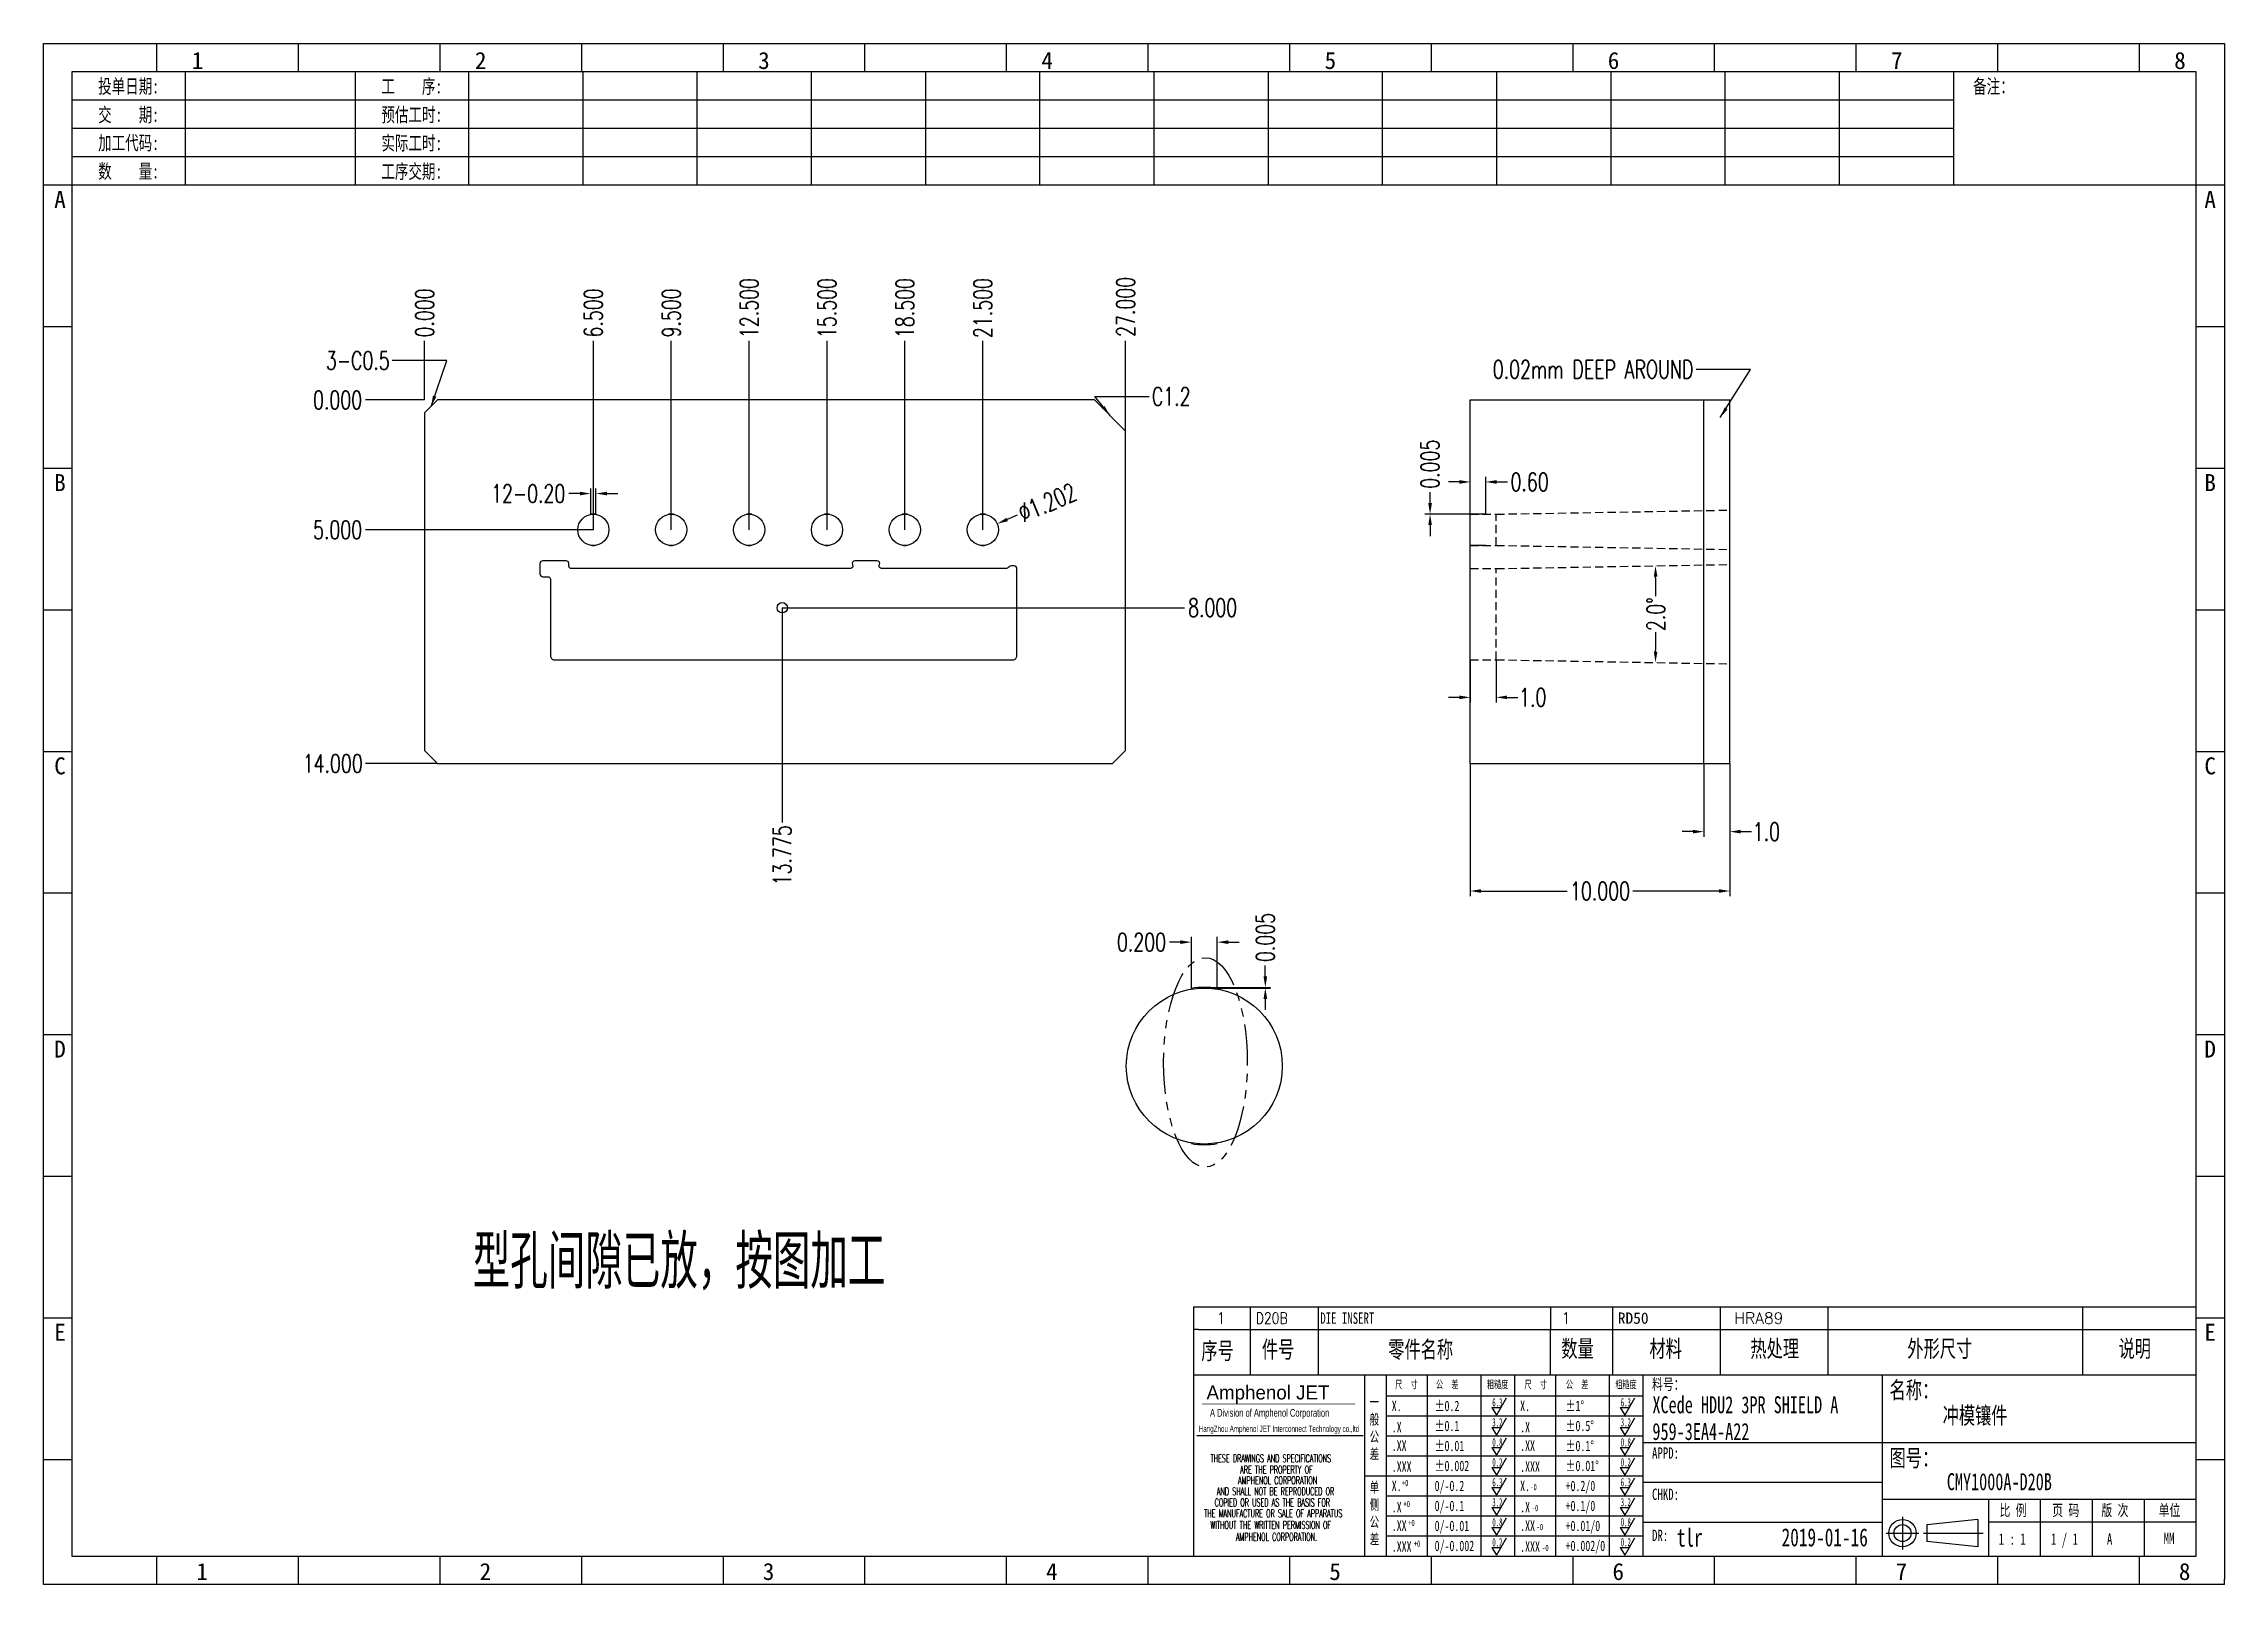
# Model space of a CAD drawing. Header units: millimetres. Extents: x -2852 to 5627, y -2271 to 1849.
# Drawn here: x -2851.7 to -2767.7, y -364.3 to -304.9 of the extents above; entities that cross this region are included whole.
import ezdxf
from ezdxf.enums import TextEntityAlignment as Align

# ---------------------------------------------------------------- set-up
doc = ezdxf.new("R2010")
doc.units = ezdxf.units.MM
doc.header["$PDSIZE"] = 3
doc.linetypes.add('DASHED2', pattern=[9.525, 6.35, -3.175])
doc.linetypes.add('PHANTOM', pattern=[63.5, 31.75, -6.35, 6.35, -6.35, 6.35, -6.35])
for name, color, linetype in [('1', 7, 'Continuous'), ('11', 4, 'DASHED2'), ('41', 1, 'Continuous'), ('D03', 7, 'Continuous'), ('PUNCH', 1, 'Continuous')]:
    doc.layers.add(name, color=color, linetype=linetype)
doc.styles.add('CH', font='仿宋_GB2312_0.ttf')
doc.styles.add('jet01', font='simplex.shx', dxfattribs={"width": 0.7, "bigfont": 'hztxt.shx'})
doc.styles.add('jet02', font='simplex.shx', dxfattribs={"width": 0.7})
doc.styles.add('SIMPLEX', font='SIMPLEX')
doc.styles.get("Standard").update_dxf_attribs({"font": '仿宋_GB2312_0.ttf', "width": 0.7})
doc.styles.add('TEXTSTYLE_1', font='TRIUMB.TTF')
doc.styles.add('TEXTSTYLE_2', font='TRIUM.TTF')
doc.styles.add('tk', font='', dxfattribs={"width": 0.7})
doc.styles.add('tk 2', font='仿宋_GB2312_0.ttf', dxfattribs={"width": 0.65})
doc.styles.add('tk 4', font='simplex.shx', dxfattribs={"width": 0.65, "bigfont": 'bigfont.shx'})
doc.styles.get('tk').set_extended_font_data('NSimSun')
doc.dimstyles.new('jet02', dxfattribs={"dimtxt": 3.5, "dimasz": 2.1, "dimexe": 1, "dimexo": 0, "dimgap": 0.5, "dimtad": 0, "dimtoh": 1, "dimdec": 3, "dimzin": 9, "dimdsep": 46, "dimtxsty": 'jet02', "dimcen": 0, "dimclrt": 256, "dimazin": 2, "dimtfac": 1, "dimtdec": 3, "dimtofl": 0, "dimtmove": 0, "dimatfit": 1, "dimfxl": 1, "dimarcsym": 0})

msp = doc.modelspace()

# ---------------------------------------------------------------- texts
at = {"layer": '1', "ltscale": 0.05, "style": 'jet01', "width": 0.7}
msp.add_text('型孔间隙已放，按图加工', height=2.064003, dxfattribs=at).set_placement((-2835.1532, -352.9056))
at = {"layer": '41', "ltscale": 0.05, "char_height": 0.7, "style": 'jet02'}
for s, insert, attachment_point in [('3-C0.5', (-2838.3521, -317.1529), 6), ('0.02mm DEEP AROUND', (-2788.1358, -317.4978), 6), ('C1.2', (-2808.9969, -318.5409), 4)]:
    msp.add_mtext(s, dxfattribs=dict(at, insert=insert, attachment_point=attachment_point))

# ---------------------------------------------------------------- blocks, each defined once
blk = doc.blocks.new('*D38')
at = {"layer": '41', "ltscale": 0.05}
for p, q in [((-1881.525, -2785.105), (-1881.525, -2790.218)), ((-1871.525, -2785.105), (-1871.525, -2790.218)), ((-1881.105, -2790.018), (-1877.792, -2790.018)), ((-1871.945, -2790.018), (-1875.259, -2790.018))]:
    blk.add_line(p, q, dxfattribs=at)
for points in [[(-1881.105, -2789.948), (-1881.105, -2790.088), (-1881.525, -2790.018)], [(-1871.945, -2789.948), (-1871.945, -2790.088), (-1871.525, -2790.018)]]:
    blk.add_solid(points, dxfattribs=at)
at = {"layer": 'Defpoints', "color": 0, "ltscale": 0.05}
for p in [(-1881.525, -2785.105), (-1871.525, -2785.105), (-1871.525, -2790.018)]:
    blk.add_point(p, dxfattribs=at)
at = {"layer": '41', "ltscale": 0.05, "insert": (-1876.525, -2790.018), "char_height": 0.7, "attachment_point": 5, "style": 'jet02'}
blk.add_mtext('10.000', dxfattribs=at)
blk = doc.blocks.new('*D39')
at = {"layer": '41', "ltscale": 0.05}
for p, q in [((-1872.525, -2785.105), (-1872.525, -2787.931)), ((-1871.525, -2785.105), (-1871.525, -2787.931)), ((-1872.945, -2787.731), (-1873.365, -2787.731)), ((-1871.105, -2787.731), (-1870.685, -2787.731))]:
    blk.add_line(p, q, dxfattribs=at)
for points in [[(-1872.945, -2787.661), (-1872.945, -2787.801), (-1872.525, -2787.731)], [(-1871.105, -2787.661), (-1871.105, -2787.801), (-1871.525, -2787.731)]]:
    blk.add_solid(points, dxfattribs=at)
at = {"layer": 'Defpoints', "color": 0, "ltscale": 0.05}
for p in [(-1872.525, -2785.105), (-1871.525, -2785.105), (-1871.525, -2787.731)]:
    blk.add_point(p, dxfattribs=at)
at = {"layer": '41', "ltscale": 0.05, "insert": (-1870.119, -2787.731), "char_height": 0.7, "attachment_point": 5, "style": 'jet02'}
blk.add_mtext('1.0', dxfattribs=at)
blk = doc.blocks.new('*D40')
at = {"layer": '41', "ltscale": 0.05}
for p, q in [((-1881.525, -2781.111), (-1881.525, -2782.759)), ((-1880.525, -2781.111), (-1880.525, -2782.759)), ((-1881.945, -2782.559), (-1882.365, -2782.559)), ((-1880.105, -2782.559), (-1879.685, -2782.559))]:
    blk.add_line(p, q, dxfattribs=at)
for points in [[(-1881.945, -2782.489), (-1881.945, -2782.629), (-1881.525, -2782.559)], [(-1880.105, -2782.489), (-1880.105, -2782.629), (-1880.525, -2782.559)]]:
    blk.add_solid(points, dxfattribs=at)
at = {"layer": 'Defpoints', "color": 0, "ltscale": 0.05}
for p in [(-1881.525, -2781.111), (-1880.525, -2781.111), (-1880.525, -2782.559)]:
    blk.add_point(p, dxfattribs=at)
at = {"layer": '41', "ltscale": 0.05, "insert": (-1879.119, -2782.559), "char_height": 0.7, "attachment_point": 5, "style": 'jet02'}
blk.add_mtext('1.0', dxfattribs=at)
blk = doc.blocks.new('*D41')
at = {"layer": '41', "ltscale": 0.05}
for start, end in [(0.37302, 0.77458), (359.22542, 359.62698)]:
    blk.add_arc((-1981.127, -2779.355), 106.754, start, end, dxfattribs=at)
for points in [[(-1874.453, -2777.913), (-1874.313, -2777.911), (-1874.389, -2777.492)], [(-1874.313, -2780.799), (-1874.453, -2780.797), (-1874.389, -2781.218)]]:
    blk.add_solid(points, dxfattribs=at)
at = {"layer": 'Defpoints', "color": 0, "ltscale": 0.05}
for p in [(-1880.525, -2777.599), (-1871.525, -2777.442), (-1874.375, -2779.976), (-1880.525, -2781.111), (-1871.525, -2781.268)]:
    blk.add_point(p, dxfattribs=at)
at = {"layer": '41', "ltscale": 0.05, "insert": (-1874.373, -2779.355), "char_height": 0.7, "attachment_point": 5, "rotation": 90, "style": 'jet02'}
blk.add_mtext('2.0°', dxfattribs=at)
blk = doc.blocks.new('*D42')
at = {"layer": '41', "ltscale": 0.05}
for p, q in [((-1883.071, -2775.079), (-1883.071, -2774.659)), ((-1881.525, -2775.499), (-1883.271, -2775.499)), ((-1881.525, -2775.504), (-1883.271, -2775.504)), ((-1883.071, -2775.924), (-1883.071, -2776.344))]:
    blk.add_line(p, q, dxfattribs=at)
for points in [[(-1883.141, -2775.079), (-1883.001, -2775.079), (-1883.071, -2775.499)], [(-1883.141, -2775.924), (-1883.001, -2775.924), (-1883.071, -2775.504)]]:
    blk.add_solid(points, dxfattribs=at)
at = {"layer": 'Defpoints', "color": 0, "ltscale": 0.05}
for p in [(-1883.071, -2775.499), (-1881.525, -2775.499), (-1881.525, -2775.504)]:
    blk.add_point(p, dxfattribs=at)
at = {"layer": '41', "ltscale": 0.05, "insert": (-1883.071, -2773.579), "char_height": 0.7, "attachment_point": 5, "rotation": 90, "style": 'jet02'}
blk.add_mtext('0.005', dxfattribs=at)
blk = doc.blocks.new('*D43')
at = {"layer": '41', "ltscale": 0.05}
for p, q in [((-1881.945, -2774.262), (-1882.365, -2774.262)), ((-1881.525, -2775.499), (-1881.525, -2774.062)), ((-1880.925, -2775.504), (-1880.925, -2774.062)), ((-1880.505, -2774.262), (-1880.085, -2774.262))]:
    blk.add_line(p, q, dxfattribs=at)
for points in [[(-1881.945, -2774.192), (-1881.945, -2774.332), (-1881.525, -2774.262)], [(-1880.505, -2774.192), (-1880.505, -2774.332), (-1880.925, -2774.262)]]:
    blk.add_solid(points, dxfattribs=at)
at = {"layer": 'Defpoints', "color": 0, "ltscale": 0.05}
for p in [(-1880.925, -2774.262), (-1881.525, -2775.499), (-1880.925, -2775.504)]:
    blk.add_point(p, dxfattribs=at)
at = {"layer": '41', "ltscale": 0.05, "insert": (-1879.239, -2774.262), "char_height": 0.7, "attachment_point": 5, "style": 'jet02'}
blk.add_mtext('0.60', dxfattribs=at)
blk = doc.blocks.new('A3-N')
at = {"layer": '1', "color": 1}
for p, q in [((0, 0), (0, 296.73)), ((0, 296.73), (420, 296.73)), ((21.82, 291.27), (21.82, 296.73)), ((49.09, 291.27), (49.09, 296.73)), ((76.36, 291.27), (76.36, 296.73)), ((103.64, 291.27), (103.64, 296.73)), ((103.64, 291.27), (103.64, 296.73)), ((103.64, 291.27), (103.64, 296.73)), ((130.91, 291.27), (130.91, 296.73)), ((158.18, 291.27), (158.18, 296.73)), ((185.45, 291.27), (185.45, 296.73)), ((212.73, 291.27), (212.73, 296.73)), ((240, 291.27), (240, 296.73)), ((267.27, 291.27), (267.27, 296.73)), ((294.55, 291.27), (294.55, 296.73)), ((321.82, 291.27), (321.82, 296.73)), ((349.09, 291.27), (349.09, 296.73)), ((376.36, 291.27), (376.36, 296.73)), ((403.64, 291.27), (403.64, 296.73)), ((420, 296.73), (420, 1)), ((5.45, 269.45), (0, 269.45)), ((420, 269.45), (414.55, 269.45)), ((5.45, 242.18), (0, 242.18)), ((420, 242.18), (414.55, 242.18)), ((5.45, 214.91), (0, 214.91)), ((420, 214.91), (414.55, 214.91)), ((5.45, 187.64), (0, 187.64)), ((420, 187.64), (414.55, 187.64)), ((5.45, 160.36), (0, 160.36)), ((420, 160.36), (414.55, 160.36)), ((5.45, 133.09), (0, 133.09)), ((420, 133.09), (414.55, 133.09)), ((5.45, 105.82), (0, 105.82)), ((420, 105.82), (414.55, 105.82)), ((5.45, 78.55), (0, 78.55)), ((420, 78.55), (414.55, 78.55)), ((5.45, 51.27), (0, 51.27)), ((420, 51.27), (414.55, 51.27)), ((222.45, 49.09), (221.45, 49.09)), ((221.45, 49.09), (221.45, 40.36)), ((222.45, 49.09), (414.55, 49.09)), ((232.36, 49.09), (232.36, 40.36)), ((245.45, 49.09), (245.45, 40.36)), ((290.18, 49.09), (290.18, 40.36)), ((302.18, 49.09), (302.18, 40.36)), ((322.91, 49.09), (322.91, 40.36)), ((343.64, 49.09), (343.64, 40.36)), ((392.73, 40.36), (392.73, 49.09)), ((258.55, 40.36), (258.55, 5.44)), ((266.45, 40.36), (266.45, 5.44)), ((276.78, 40.36), (276.78, 5.45)), ((291.18, 40.36), (291.18, 5.45)), ((301.51, 40.37), (301.51, 5.46)), ((308.01, 40.36), (308.01, 5.45)), ((354.09, 40.36), (354.09, 5.45)), ((308.01, 32.39), (258.55, 32.39)), ((308.01, 28.54), (258.55, 28.54)), ((414.55, 27.27), (308.01, 27.27)), ((5.45, 24), (0, 24)), ((308.01, 24.69), (258.55, 24.69)), ((420, 24), (414.55, 24)), ((308.01, 16.99), (258.55, 16.99)), ((354.09, 19.63), (308.01, 19.63)), ((308.01, 13.14), (258.55, 13.14)), ((414.55, 16.36), (354.09, 16.36)), ((374.55, 16.36), (374.55, 5.45)), ((384.55, 16.36), (384.55, 5.45)), ((394.55, 16.36), (394.55, 5.45)), ((404.55, 16.36), (404.55, 5.45)), ((308.01, 9.29), (258.55, 9.29)), ((308.01, 11.99), (354.09, 11.99)), ((372.51, 12.49), (362.69, 11.5)), ((362.69, 11.5), (362.69, 8.23)), ((372.51, 12.49), (372.51, 7.25)), ((414.55, 12), (374.55, 12)), ((21.82, 0), (21.82, 5.45)), ((49.09, 0), (49.09, 5.45)), ((76.36, 0), (76.36, 5.45)), ((103.64, 0), (103.64, 5.45)), ((130.91, 0), (130.91, 5.45)), ((158.18, 0), (158.18, 5.45)), ((185.45, 0), (185.45, 5.45)), ((212.73, 0), (212.73, 5.45)), ((240, 0), (240, 5.45)), ((267.27, 0), (267.27, 5.45)), ((294.55, 0), (294.55, 5.45)), ((321.82, 0), (321.82, 5.45)), ((349.09, 0), (349.09, 5.45)), ((372.51, 7.25), (362.69, 8.23)), ((376.36, 0), (376.36, 5.45)), ((403.64, 0), (403.64, 5.45)), ((1, 0), (0, 0)), ((420, 0), (1, 0)), ((420, 0), (420, 1))]:
    blk.add_line(p, q, dxfattribs=at)
at = {"layer": '1'}
for p, q in [((414.55, 278.18), (414.55, 284.73)), ((221.45, 40.36), (221.45, 5.45)), ((221.45, 40.36), (414.55, 40.36)), ((221.45, 40.36), (414.55, 40.36)), ((254.41, 40.36), (254.41, 5.45)), ((283.28, 40.36), (283.28, 5.45)), ((308.01, 36.24), (258.55, 36.24)), ((222.08, 28.67), (254.12, 28.67)), ((308.01, 20.84), (254.41, 20.84))]:
    blk.add_line(p, q, dxfattribs=at)
at = {"layer": '1', "color": 1, "ltscale": 0.05}
for p, q in [((278.93, 34.04), (279.79, 32.56)), ((278.93, 34.04), (280.65, 34.04)), ((281.68, 35.84), (279.79, 32.56)), ((303.66, 34.05), (304.52, 32.56)), ((303.66, 34.05), (305.38, 34.05)), ((306.41, 35.84), (304.52, 32.56)), ((278.93, 30.19), (279.79, 28.71)), ((278.93, 30.19), (280.65, 30.19)), ((281.68, 31.99), (279.79, 28.71)), ((303.66, 30.2), (305.38, 30.2)), ((303.66, 30.2), (304.52, 28.71)), ((306.41, 31.99), (304.52, 28.71)), ((278.93, 26.34), (279.79, 24.86)), ((278.93, 26.34), (280.65, 26.34)), ((281.68, 28.14), (279.79, 24.86)), ((303.66, 26.35), (304.52, 24.86)), ((303.66, 26.35), (305.38, 26.35)), ((306.41, 28.14), (304.52, 24.86)), ((278.93, 22.49), (280.65, 22.49)), ((278.93, 22.49), (279.79, 21.01)), ((281.68, 24.29), (279.79, 21.01)), ((303.66, 22.5), (305.38, 22.5)), ((303.66, 22.5), (304.52, 21.01)), ((306.41, 24.29), (304.52, 21.01)), ((278.93, 18.66), (279.79, 17.17)), ((278.93, 18.66), (280.65, 18.66)), ((281.68, 20.45), (279.79, 17.17)), ((303.66, 18.66), (304.52, 17.18)), ((303.66, 18.66), (305.38, 18.66)), ((306.41, 20.46), (304.52, 17.18)), ((278.93, 14.81), (280.65, 14.81)), ((278.93, 14.81), (279.79, 13.32)), ((281.68, 16.6), (279.79, 13.32)), ((281.68, 12.75), (279.79, 9.47)), ((303.66, 14.81), (305.38, 14.81)), ((303.66, 14.81), (304.52, 13.33)), ((306.41, 16.61), (304.52, 13.33)), ((306.41, 12.76), (304.52, 9.48)), ((278.93, 10.96), (279.79, 9.47)), ((278.93, 10.96), (280.65, 10.96)), ((281.68, 8.9), (279.79, 5.62)), ((303.66, 10.96), (304.52, 9.48)), ((303.66, 10.96), (305.38, 10.96)), ((306.41, 8.91), (304.52, 5.63)), ((278.93, 7.11), (279.79, 5.62)), ((278.93, 7.11), (280.65, 7.11)), ((303.66, 7.11), (305.38, 7.11)), ((303.66, 7.11), (304.52, 5.63))]:
    blk.add_line(p, q, dxfattribs=at)
at = {"layer": '1', "color": 1, "ltscale": 0.1}
for p, q in [((358.01, 13.02), (358.01, 6.71)), ((354.86, 9.87), (361.17, 9.87)), ((362.03, 9.87), (373.54, 9.87))]:
    blk.add_line(p, q, dxfattribs=at)
at = {"layer": '1'}
blk.add_lwpolyline([(221.45, 5.45), (414.55, 5.45), (414.55, 291.27), (5.45, 291.27), (5.45, 5.45), (414.55, 5.45)], dxfattribs=at)
at = {"layer": '1', "color": 7, "linetype": 'Continuous', "const_width": 0.123}
blk.add_lwpolyline([(223.11, 34.74), (252.6, 34.76)], dxfattribs=at)
at = {"layer": '1', "color": 1}
for radius in [2.62, 1.64]:
    blk.add_circle((358.01, 9.87), radius, dxfattribs=at)
at = {"layer": '41'}
for p, q in [((27.27, 291.27), (27.27, 269.45)), ((60, 291.27), (60, 269.45)), ((81.82, 291.27), (81.82, 269.45)), ((103.82, 291.27), (103.82, 269.45)), ((125.82, 291.27), (125.82, 269.45)), ((147.82, 291.27), (147.82, 269.45)), ((169.82, 291.27), (169.82, 269.45)), ((191.82, 291.27), (191.82, 269.45)), ((213.82, 291.27), (213.82, 269.45)), ((235.82, 291.27), (235.82, 269.45)), ((257.82, 291.27), (257.82, 269.45)), ((279.82, 291.27), (279.82, 269.45)), ((301.82, 291.27), (301.82, 269.45)), ((323.82, 291.27), (323.82, 269.45)), ((345.82, 291.27), (345.82, 269.45)), ((367.82, 291.27), (367.82, 269.45)), ((367.82, 285.82), (5.45, 285.82)), ((367.82, 280.36), (5.45, 280.36)), ((367.82, 274.91), (5.45, 274.91)), ((414.55, 269.45), (5.45, 269.45))]:
    blk.add_line(p, q, dxfattribs=at)
at = {"layer": '1', "color": 1}
for s, p in [('1', (29.64, 295.11)), ('2', (84.18, 295.11)), ('3', (138.73, 295.11)), ('4', (193.27, 295.11)), ('5', (247.82, 295.11)), ('6', (302.36, 295.11)), ('7', (356.91, 295.11)), ('8', (411.45, 295.11)), ('1', (30.53, 4.11)), ('2', (85.08, 4.11)), ('3', (139.62, 4.11)), ('4', (194.17, 4.11)), ('5', (248.72, 4.11)), ('6', (303.26, 4.11)), ('7', (357.81, 4.11)), ('8', (412.35, 4.11))]:
    blk.add_text(s, height=3.27, dxfattribs=at).set_placement(p, align=Align.TOP_CENTER)
at = {"layer": '1', "style": 'tk', "width": 0.7}
for s, p in [('投单日期:', (16.36, 288.55)), ('工    序:', (70.91, 288.55)), ('备注：', (375.51, 288.55)), ('交    期:', (16.36, 283.09)), ('预估工时:', (70.91, 283.09)), ('加工代码:', (16.36, 277.64)), ('实际工时:', (70.91, 277.64)), ('数    量:', (16.36, 272.18)), ('工序交期:', (70.91, 272.18))]:
    blk.add_text(s, height=2.727, dxfattribs=at).set_placement(p, align=Align.MIDDLE)
at = {"layer": '1', "color": 1}
for s, p in [('A', (2.04, 268.36)), ('B', (2.04, 213.82)), ('C', (2.04, 159.27)), ('D', (2.04, 104.73)), ('E', (2.04, 50.18))]:
    blk.add_text(s, height=3.27, dxfattribs=at).set_placement(p, align=Align.TOP_LEFT)
for s, p in [('A', (418.37, 268.36)), ('B', (418.37, 213.82)), ('C', (418.37, 159.27)), ('D', (418.37, 104.73)), ('E', (418.37, 50.18))]:
    blk.add_text(s, height=3.27, dxfattribs=at).set_placement(p, align=Align.TOP_RIGHT)
at = {"layer": '1', "color": 1, "style": 'tk 2', "width": 0.7}
for s, height, p in [('序号', 3.273, (222.96, 43.34)), ('件号', 3.273, (234.62, 43.61)), ('零件名称', 3.273, (258.97, 43.61)), ('数量', 3.273, (292.3, 43.78)), ('材料', 3.273, (309.27, 43.78)), ('热处理', 3.273, (328.71, 43.78)), ('外形尺寸', 3.273, (358.94, 43.78)), ('说明', 3.273, (399.61, 43.78)), ('料号：', 2.182, (309.77, 37.46)), ('名称：', 3.273, (355.52, 35.79)), ('图号：', 3.273, (355.52, 22.7)), ('比 例', 2.182, (376.69, 13.18)), ('页 码', 2.182, (386.85, 13.18)), ('版 次', 2.182, (396.31, 13.18)), ('单位', 2.182, (407.35, 13.18))]:
    blk.add_text(s, height=height, dxfattribs=at).set_placement(p)
at = {"layer": '1', "color": 7, "linetype": 'Continuous', "style": 'TEXTSTYLE_1'}
blk.add_text('Amphenol JET', height=2.7, dxfattribs=at).set_placement((223.96, 35.61))
at = {"layer": '1', "color": 7, "linetype": 'Continuous'}
for s, height, style, width, p in [('A Division of Amphenol Corporation', 1.5, 'TEXTSTYLE_2', 0.7, (224.64, 32.29)), ('HangZhou Amphenol JET Interconnect Technology co.,ltd ', 1.2, 'TEXTSTYLE_2', 0.6, (222.47, 29.36)), ('THESE DRAWINGS AND SPECIFICATIONS', 1.5, 'tk 4', 0.6, (224.73, 23.52)), ('ARE THE PROPERTY OF', 1.5, 'tk 4', 0.6, (230.45, 21.35)), ('AND SHALL NOT BE REPRODUCED OR', 1.5, 'tk 4', 0.6, (225.95, 17.17)), ('AMPHENOL CORPORATION', 1.5, 'tk 4', 0.6, (230.04, 19.27)), ('THE MANUFACTURE OR SALE OF APPARATUS', 1.5, 'tk 4', 0.6, (223.5, 12.92)), ('COPIED OR USED AS THE BASIS FOR', 1.5, 'tk 4', 0.6, (225.54, 15.02)), ('WITHOUT THE WRITTEN PERMISSION OF', 1.5, 'tk 4', 0.6, (224.73, 10.67)), ('AMPHENOL CORPORATION.', 1.5, 'tk 4', 0.6, (229.63, 8.4))]:
    blk.add_text(s, height=height, dxfattribs=dict(at, style=style, width=width)).set_placement(p)
at = {"layer": '1', "color": 1, "style": 'tk 2', "width": 0.7}
for s, p in [('X.', (259.64, 34.37)), ('%%P0.2', (267.9, 34.37)), ('X.', (284.37, 34.37)), ('%%P1%%D', (293.12, 34.37)), ('.X', (259.64, 30.28)), ('%%P0.1', (267.9, 30.52)), ('.X', (284.37, 30.28)), ('%%P0.5%%D', (293.12, 30.52)), ('.XX', (259.64, 26.71)), ('%%P0.01', (267.9, 26.67)), ('.XX', (284.37, 26.71)), ('%%P0.1%%D', (293.12, 26.67)), ('.XXX', (259.64, 22.68)), ('%%P0.002', (267.9, 22.82)), ('.XXX', (284.37, 22.68)), ('%%P0.01%%D', (293.12, 22.82)), ('X.', (259.64, 18.97)), ('0/-0.2', (267.9, 18.97)), ('X.', (284.37, 18.97)), ('+0.2/0', (293.12, 18.97)), ('.X', (259.64, 14.88)), ('0/-0.1', (267.9, 15.12)), ('.X', (284.37, 14.88)), ('+0.1/0', (293.12, 15.12)), ('.XX', (259.64, 11.31)), ('0/-0.01', (267.9, 11.27)), ('0/-0.002', (267.9, 7.42)), ('.XX', (284.37, 11.31)), ('+0.01/0', (293.12, 11.27)), ('+0.002/0', (293.12, 7.42)), ('.XXX', (259.64, 7.28)), ('.XXX', (284.37, 7.28))]:
    blk.add_text(s, height=2, dxfattribs=at).set_placement(p, align=Align.MIDDLE_LEFT)
at = {"layer": '1', "color": 1, "ltscale": 0.05, "style": 'tk 2', "width": 0.5}
for s, p in [('6.3', (279.01, 34.26)), ('6.3', (303.74, 34.27)), ('3.2', (279.01, 30.41)), ('3.2', (303.74, 30.42)), ('0.8', (279.01, 26.56)), ('0.8', (303.74, 26.57)), ('0.2', (279.01, 22.71)), ('0.2', (303.74, 22.72)), ('6.3', (279.01, 18.87)), ('6.3', (303.74, 18.88)), ('3.2', (279.01, 15.02)), ('0.8', (279.01, 11.17)), ('3.2', (303.74, 15.03)), ('0.8', (303.74, 11.18)), ('0.2', (279.01, 7.32)), ('0.2', (303.74, 7.33))]:
    blk.add_text(s, height=1.6, dxfattribs=at).set_placement(p)
at = {"layer": '1', "style": 'tk 2', "width": 0.7}
for s, p in [('APPD:', (309.77, 24.21)), ('CHKD:', (309.77, 16.27)), ('DR:', (309.77, 8.35))]:
    blk.add_text(s, height=2.182, dxfattribs=at).set_placement(p)
at = {"layer": '1', "color": 7, "style": 'tk 2', "width": 0.7}
blk.add_text('MM', height=2.182, dxfattribs=at).set_placement((408.31, 7.75))
at = {"layer": '1', "color": 1, "ltscale": 0.05, "char_height": 1.5, "width": 6.3627, "attachment_point": 1, "style": 'tk 2'}
for s, insert in [('尺  寸', (260.31, 39.25)), ('公  差', (268.17, 39.25)), ('粗糙度', (277.98, 39.25)), ('尺  寸', (285.2, 39.25)), ('公  差', (293.18, 39.25)), ('粗糙度', (302.71, 39.26))]:
    blk.add_mtext(s, dxfattribs=dict(at, insert=insert))
at = {"layer": '1', "ltscale": 0.05, "char_height": 2, "width": 2.5195, "attachment_point": 1, "style": 'tk 2'}
for s, insert in [('一般公差', (255.39, 36.11)), ('单侧公差', (255.39, 19.71))]:
    blk.add_mtext(s, dxfattribs=dict(at, insert=insert))
at = {"layer": '1', "color": 1, "ltscale": 0.05, "char_height": 1.2, "width": 5.1396, "attachment_point": 1, "line_spacing_factor": 0.8, "style": 'tk 2'}
for s, insert in [('+0', (261.58, 20.13)), ('-0', (286.31, 19.33)), ('+0', (261.88, 16.09)), ('-0', (286.61, 15.29)), ('+0', (262.79, 12.45)), ('+0', (263.87, 8.44)), ('-0', (287.51, 11.65)), ('-0', (288.59, 7.64))]:
    blk.add_mtext(s, dxfattribs=dict(at, insert=insert))
at = {"layer": '1', "style": 'tk 2', "width": 0.7}
for tag, p in [('PATR-NO1', (309.84, 32.96)), ('TITLE', (365.74, 30.9)), ('PATR-NO2', (309.84, 27.81)), ('DWG-NO:', (366.54, 18.14))]:
    blk.add_attdef(tag, p, '', height=3.27, dxfattribs=at)
at = {"layer": '1', "color": 1, "style": 'tk 2', "width": 0.7}
for tag, p in [('DRAW', (314.55, 7.27)), ('DATE', (334.72, 7.32))]:
    blk.add_attdef(tag, p, '', height=3.49, dxfattribs=at)
at = {"layer": '1', "style": 'tk 2', "width": 0.7}
for tag, p in [('SCALE', (376.55, 8.73)), ('SHEET', (386.6, 8.72)), ('REV', (397.38, 8.73))]:
    blk.add_attdef(tag, text='', height=2.18, dxfattribs=at).set_placement(p, align=Align.MIDDLE_LEFT)
blk = doc.blocks.new('FB3')
at = {"layer": '1', "color": 1}
for p, q in [((0, 4.36), (193.09, 4.36)), ((0, 4.36), (0, 0)), ((10.91, 4.36), (10.91, 0)), ((24, 4.36), (24, 0)), ((68.73, 4.36), (68.73, 0)), ((80.73, 4.36), (80.73, 0)), ((101.45, 4.36), (101.45, 0)), ((122.18, 4.36), (122.18, 0)), ((171.27, 0), (171.27, 4.36))]:
    blk.add_line(p, q, dxfattribs=at)
at = {"layer": '1'}
for tag, style, p in [('ITEM', 'SIMPLEX', (4.36, 2.18)), ('PARTNO', 'SIMPLEX', (12, 2.18)), ('QTY', 'SIMPLEX', (74.18, 2.18)), ('MATL', 'CH', (81.72, 2.18)), ('FINISH', 'SIMPLEX', (104.17, 2.18)), ('SPEC', 'SIMPLEX', (130.91, 2.18)), ('REMARK', 'SIMPLEX', (174.06, 2.18))]:
    blk.add_attdef(tag, text='', height=2.18, dxfattribs=dict(at, style=style)).set_placement(p, align=Align.MIDDLE_LEFT)
at = {"layer": '1', "style": 'tk', "width": 0.7}
blk.add_attdef('DIE', text='', height=2.18, dxfattribs=at).set_placement((24.43, 2.18), align=Align.MIDDLE_LEFT)
blk = doc.blocks.new('*D692')
at = {"layer": '41', "ltscale": 0.05}
blk.add_line((-1921.8, -2771.105), (-1924.073, -2771.105), dxfattribs=at)
at = {"layer": 'Defpoints', "color": 0, "ltscale": 0.05}
for p in [(-1924.073, -2771.105), (-1921.8, -2771.105), (-1921.8, -2771.105)]:
    blk.add_point(p, dxfattribs=at)
at = {"layer": '41', "ltscale": 0.05, "insert": (-1925.153, -2771.105), "char_height": 0.7, "attachment_point": 5, "style": 'jet02'}
blk.add_mtext('0.000', dxfattribs=at)
blk = doc.blocks.new('*D693')
at = {"layer": '41', "ltscale": 0.05}
blk.add_line((-1921.3, -2785.105), (-1924.073, -2785.105), dxfattribs=at)
at = {"layer": 'Defpoints', "color": 0, "ltscale": 0.05}
for p in [(-1921.8, -2771.105), (-1924.073, -2785.105), (-1921.3, -2785.105)]:
    blk.add_point(p, dxfattribs=at)
at = {"layer": '41', "ltscale": 0.05, "insert": (-1925.339, -2785.105), "char_height": 0.7, "attachment_point": 5, "style": 'jet02'}
blk.add_mtext('14.000', dxfattribs=at)
blk = doc.blocks.new('*D694')
at = {"layer": '41', "ltscale": 0.05}
blk.add_line((-1915.3, -2776.105), (-1924.073, -2776.105), dxfattribs=at)
at = {"layer": 'Defpoints', "color": 0, "ltscale": 0.05}
for p in [(-1921.8, -2771.105), (-1924.073, -2776.105), (-1915.3, -2776.105)]:
    blk.add_point(p, dxfattribs=at)
at = {"layer": '41', "ltscale": 0.05, "insert": (-1925.153, -2776.105), "char_height": 0.7, "attachment_point": 5, "style": 'jet02'}
blk.add_mtext('5.000', dxfattribs=at)
blk = doc.blocks.new('*D695')
at = {"layer": '41', "ltscale": 0.05}
blk.add_line((-1908.025, -2779.105), (-1892.528, -2779.105), dxfattribs=at)
at = {"layer": 'Defpoints', "color": 0, "ltscale": 0.05}
for p in [(-1921.8, -2771.105), (-1908.025, -2779.105), (-1892.528, -2779.105)]:
    blk.add_point(p, dxfattribs=at)
at = {"layer": '41', "ltscale": 0.05, "insert": (-1891.448, -2779.105), "char_height": 0.7, "attachment_point": 5, "style": 'jet02'}
blk.add_mtext('8.000', dxfattribs=at)
blk = doc.blocks.new('*D696')
at = {"layer": '41', "ltscale": 0.05}
blk.add_line((-1921.8, -2771.105), (-1921.8, -2768.833), dxfattribs=at)
at = {"layer": 'Defpoints', "color": 0, "ltscale": 0.05}
for p in [(-1921.8, -2768.833), (-1921.8, -2771.105), (-1921.8, -2771.105)]:
    blk.add_point(p, dxfattribs=at)
at = {"layer": '41', "ltscale": 0.05, "insert": (-1921.8, -2767.753), "char_height": 0.7, "attachment_point": 5, "rotation": 90, "style": 'jet02'}
blk.add_mtext('0.000', dxfattribs=at)
blk = doc.blocks.new('*D697')
at = {"layer": '41', "ltscale": 0.05}
blk.add_line((-1915.3, -2776.105), (-1915.3, -2768.833), dxfattribs=at)
at = {"layer": 'Defpoints', "color": 0, "ltscale": 0.05}
for p in [(-1915.3, -2768.833), (-1921.8, -2771.105), (-1915.3, -2776.105)]:
    blk.add_point(p, dxfattribs=at)
at = {"layer": '41', "ltscale": 0.05, "insert": (-1915.3, -2767.753), "char_height": 0.7, "attachment_point": 5, "rotation": 90, "style": 'jet02'}
blk.add_mtext('6.500', dxfattribs=at)
blk = doc.blocks.new('*D698')
at = {"layer": '41', "ltscale": 0.05}
blk.add_line((-1912.3, -2776.105), (-1912.3, -2768.833), dxfattribs=at)
at = {"layer": 'Defpoints', "color": 0, "ltscale": 0.05}
for p in [(-1912.3, -2768.833), (-1921.8, -2771.105), (-1912.3, -2776.105)]:
    blk.add_point(p, dxfattribs=at)
at = {"layer": '41', "ltscale": 0.05, "insert": (-1912.3, -2767.753), "char_height": 0.7, "attachment_point": 5, "rotation": 90, "style": 'jet02'}
blk.add_mtext('9.500', dxfattribs=at)
blk = doc.blocks.new('*D699')
at = {"layer": '41', "ltscale": 0.05}
blk.add_line((-1909.3, -2776.105), (-1909.3, -2768.833), dxfattribs=at)
at = {"layer": 'Defpoints', "color": 0, "ltscale": 0.05}
for p in [(-1909.3, -2768.833), (-1921.8, -2771.105), (-1909.3, -2776.105)]:
    blk.add_point(p, dxfattribs=at)
at = {"layer": '41', "ltscale": 0.05, "insert": (-1909.3, -2767.566), "char_height": 0.7, "attachment_point": 5, "rotation": 90, "style": 'jet02'}
blk.add_mtext('12.500', dxfattribs=at)
blk = doc.blocks.new('*D700')
at = {"layer": '41', "ltscale": 0.05}
blk.add_line((-1906.3, -2776.105), (-1906.3, -2768.833), dxfattribs=at)
at = {"layer": 'Defpoints', "color": 0, "ltscale": 0.05}
for p in [(-1906.3, -2768.833), (-1921.8, -2771.105), (-1906.3, -2776.105)]:
    blk.add_point(p, dxfattribs=at)
at = {"layer": '41', "ltscale": 0.05, "insert": (-1906.3, -2767.566), "char_height": 0.7, "attachment_point": 5, "rotation": 90, "style": 'jet02'}
blk.add_mtext('15.500', dxfattribs=at)
blk = doc.blocks.new('*D701')
at = {"layer": '41', "ltscale": 0.05}
blk.add_line((-1903.3, -2776.105), (-1903.3, -2768.833), dxfattribs=at)
at = {"layer": 'Defpoints', "color": 0, "ltscale": 0.05}
for p in [(-1903.3, -2768.833), (-1921.8, -2771.105), (-1903.3, -2776.105)]:
    blk.add_point(p, dxfattribs=at)
at = {"layer": '41', "ltscale": 0.05, "insert": (-1903.3, -2767.566), "char_height": 0.7, "attachment_point": 5, "rotation": 90, "style": 'jet02'}
blk.add_mtext('18.500', dxfattribs=at)
blk = doc.blocks.new('*D702')
at = {"layer": '41', "ltscale": 0.05}
blk.add_line((-1900.3, -2776.105), (-1900.3, -2768.833), dxfattribs=at)
at = {"layer": 'Defpoints', "color": 0, "ltscale": 0.05}
for p in [(-1900.3, -2768.833), (-1921.8, -2771.105), (-1900.3, -2776.105)]:
    blk.add_point(p, dxfattribs=at)
at = {"layer": '41', "ltscale": 0.05, "insert": (-1900.3, -2767.566), "char_height": 0.7, "attachment_point": 5, "rotation": 90, "style": 'jet02'}
blk.add_mtext('21.500', dxfattribs=at)
blk = doc.blocks.new('*D703')
at = {"layer": '41', "ltscale": 0.05}
blk.add_line((-1894.8, -2772.305), (-1894.8, -2768.833), dxfattribs=at)
at = {"layer": 'Defpoints', "color": 0, "ltscale": 0.05}
for p in [(-1894.8, -2768.833), (-1921.8, -2771.105), (-1894.8, -2772.305)]:
    blk.add_point(p, dxfattribs=at)
at = {"layer": '41', "ltscale": 0.05, "insert": (-1894.8, -2767.519), "char_height": 0.7, "attachment_point": 5, "rotation": 90, "style": 'jet02'}
blk.add_mtext('27.000', dxfattribs=at)
blk = doc.blocks.new('*D704')
at = {"layer": '41', "ltscale": 0.05}
blk.add_line((-1908.025, -2779.105), (-1908.025, -2787.378), dxfattribs=at)
at = {"layer": 'Defpoints', "color": 0, "ltscale": 0.05}
for p in [(-1921.8, -2771.105), (-1908.025, -2779.105), (-1908.025, -2787.378)]:
    blk.add_point(p, dxfattribs=at)
at = {"layer": '41', "ltscale": 0.05, "insert": (-1908.025, -2788.644), "char_height": 0.7, "attachment_point": 5, "rotation": 90, "style": 'jet02'}
blk.add_mtext('13.775', dxfattribs=at)
blk = doc.blocks.new('*D705')
at = {"layer": '41', "ltscale": 0.05}
blk.add_line((-1898.973, -2775.545), (-1899.36, -2775.708), dxfattribs=at)
blk.add_solid([(-1899.387, -2775.644), (-1899.332, -2775.773), (-1899.746, -2775.872)], dxfattribs=at)
at = {"layer": 'Defpoints', "color": 0, "ltscale": 0.05}
for p in [(-1899.746, -2775.872), (-1900.854, -2776.339)]:
    blk.add_point(p, dxfattribs=at)
at = {"layer": '41', "ltscale": 0.05, "insert": (-1897.816, -2775.057), "char_height": 0.7, "attachment_point": 5, "rotation": 22.88394, "style": 'jet02'}
blk.add_mtext('∅1.202', dxfattribs=at)
blk = doc.blocks.new('*D706')
at = {"layer": '41', "ltscale": 0.05}
for p, q in [((-1915.4, -2775.508), (-1915.4, -2774.509)), ((-1915.2, -2775.508), (-1915.2, -2774.509)), ((-1915.82, -2774.709), (-1916.24, -2774.709)), ((-1914.78, -2774.709), (-1914.36, -2774.709))]:
    blk.add_line(p, q, dxfattribs=at)
for points in [[(-1915.82, -2774.639), (-1915.82, -2774.779), (-1915.4, -2774.709)], [(-1914.78, -2774.639), (-1914.78, -2774.779), (-1915.2, -2774.709)]]:
    blk.add_solid(points, dxfattribs=at)
at = {"layer": 'Defpoints', "color": 0, "ltscale": 0.05}
for p in [(-1915.4, -2774.709), (-1915.4, -2775.508), (-1915.2, -2775.508)]:
    blk.add_point(p, dxfattribs=at)
at = {"layer": '41', "ltscale": 0.05, "insert": (-1917.81, -2774.709), "char_height": 0.7, "attachment_point": 5, "style": 'jet02'}
blk.add_mtext('12-0.20', dxfattribs=at)
blk = doc.blocks.new('*D707')
at = {"layer": '41', "ltscale": 0.05}
for p, q in [((-1889.417, -2793.309), (-1889.417, -2792.889)), ((-1891.767, -2793.729), (-1889.217, -2793.729)), ((-1891.767, -2793.754), (-1889.217, -2793.754)), ((-1889.417, -2794.174), (-1889.417, -2794.594))]:
    blk.add_line(p, q, dxfattribs=at)
for points in [[(-1889.487, -2793.309), (-1889.347, -2793.309), (-1889.417, -2793.729)], [(-1889.487, -2794.174), (-1889.347, -2794.174), (-1889.417, -2793.754)]]:
    blk.add_solid(points, dxfattribs=at)
at = {"layer": 'Defpoints', "color": 0, "ltscale": 0.05}
for p in [(-1891.767, -2793.729), (-1891.767, -2793.754), (-1889.417, -2793.729)]:
    blk.add_point(p, dxfattribs=at)
at = {"layer": '41', "ltscale": 0.05, "insert": (-1889.417, -2791.809), "char_height": 0.7, "attachment_point": 5, "rotation": 90, "style": 'jet02'}
blk.add_mtext('0.005', dxfattribs=at)
blk = doc.blocks.new('*D708')
at = {"layer": '41', "ltscale": 0.05}
for p, q in [((-1892.687, -2791.988), (-1893.107, -2791.988)), ((-1892.267, -2793.77), (-1892.267, -2791.788)), ((-1891.267, -2793.77), (-1891.267, -2791.788)), ((-1890.847, -2791.988), (-1890.427, -2791.988))]:
    blk.add_line(p, q, dxfattribs=at)
for points in [[(-1892.687, -2791.918), (-1892.687, -2792.058), (-1892.267, -2791.988)], [(-1890.847, -2791.918), (-1890.847, -2792.058), (-1891.267, -2791.988)]]:
    blk.add_solid(points, dxfattribs=at)
at = {"layer": 'Defpoints', "color": 0, "ltscale": 0.05}
for p in [(-1892.267, -2791.988), (-1892.267, -2793.77), (-1891.267, -2793.77)]:
    blk.add_point(p, dxfattribs=at)
at = {"layer": '41', "ltscale": 0.05, "insert": (-1894.187, -2791.988), "char_height": 0.7, "attachment_point": 5, "style": 'jet02'}
blk.add_mtext('0.200', dxfattribs=at)

# ---------------------------------------------------------------- dimensions: what is measured, and where the dimension line sits
at = {"layer": '41', "ltscale": 0.05}
for feature_location, offset, dtype, origin, picture, middle, set_off in [((-2837.0078487755, -318.6754372197), (0, 2.2725772876), 1, (-2837.0078487755, -318.6754372197), '*D696', (-2837.0078487755, -315.3228599321), (-915.2077048823, 2452.4298167741)), ((-2810.0078, -319.8754), (0, 3.4726), 1, (-2837.0078, -318.6754), '*D703', (-2810.0078, -315.0895), (-915.2077, 2452.4298)), ((-2824.5078, -323.6754), (0, 7.2726), 1, (-2837.0078, -318.6754), '*D699', (-2824.5078, -315.1362), (-915.2077, 2452.4298)), ((-2821.5078, -323.6754), (0, 7.2726), 1, (-2837.0078, -318.6754), '*D700', (-2821.5078, -315.1362), (-915.2077, 2452.4298)), ((-2818.5078, -323.6754), (0, 7.2726), 1, (-2837.0078, -318.6754), '*D701', (-2818.5078, -315.1362), (-915.2077, 2452.4298)), ((-2815.5078, -323.6754), (0, 7.2726), 1, (-2837.0078, -318.6754), '*D702', (-2815.5078, -315.1362), (-915.2077, 2452.4298)), ((-2830.5078, -323.6754), (0, 7.2726), 1, (-2837.0078, -318.6754), '*D697', (-2830.5078, -315.3229), (-915.2077, 2452.4298)), ((-2827.5078, -323.6754), (0, 7.2726), 1, (-2837.0078, -318.6754), '*D698', (-2827.5078, -315.3229), (-915.2077, 2452.4298)), ((-2837.0078487755, -318.6754372197), (-2.2725772876, 0), 0, (-2837.0078487755, -318.6754372197), '*D692', (-2840.3604260631, -318.6754372197), (-915.2077048823, 2452.4298167741)), ((-2836.5078, -332.6754), (-2.7726, 0), 0, (-2837.0078, -318.6754), '*D693', (-2840.5471, -332.6754), (-915.2077, 2452.4298)), ((-2830.5078, -323.6754), (-8.7726, 0), 0, (-2837.0078, -318.6754), '*D694', (-2840.3604, -323.6754), (-915.2077, 2452.4298)), ((-2823.2328, -326.6754), (15.4976, 0), 0, (-2837.0078, -318.6754), '*D695', (-2806.6553, -326.6754), (-915.2077, 2452.4298)), ((-2823.2328, -326.6754), (0, -8.2726), 1, (-2837.0078, -318.6754), '*D704', (-2823.2328, -336.2147), (-915.2077, 2452.4298))]:
    dim = msp.add_ordinate_dim(feature_location=feature_location, offset=offset, dtype=dtype, origin=origin, dimstyle='jet02', override={"dimscale": 0.2, "dimtoh": 0, "dimzin": 1, "dimclrd": 256, "dimclre": 256, "dimadec": 3, "dimazin": 0, "dimatfit": 3, "dimlwd": -1, "dimlwe": -1}, dxfattribs=at)
    dim.commit()
    dim.dimension.update_dxf_attribs({"geometry": picture, "text_midpoint": middle, "insert": set_off})
for base, p1, p2, angle, override, picture, middle in [((-2798.2791, -323.0694), (-2796.7332, -323.0744), (-2796.7332, -323.0694), 270, {"dimscale": 0.2, "dimtoh": 0, "dimzin": 1, "dimclrd": 256, "dimclre": 256, "dimadec": 3, "dimazin": 0, "dimatfit": 3, "dimlwd": -1, "dimlwe": -1}, '*D42', (-2798.2791, -321.1494)), ((-2804.6246, -341.2991), (-2806.9749, -341.3241), (-2806.9749, -341.2991), 90, {"dimscale": 0.2, "dimtoh": 0, "dimdec": 3, "dimlfac": 0.2, "dimzin": 1, "dimclrd": 256, "dimclre": 256, "dimazin": 0, "dimatfit": 3, "dimlwd": -1, "dimlwe": -1}, '*D707', (-2804.6246, -339.3791))]:
    dim = msp.add_linear_dim(base=base, p1=p1, p2=p2, angle=angle, dimstyle='jet02', override=override, dxfattribs=at)
    dim.commit()
    dim.dimension.update_dxf_attribs({"geometry": picture, "text_midpoint": middle, "insert": (-915.2077, 2452.4298)})
dim = msp.add_diameter_dim_2p(p1=(-2816.0615, -323.9091), p2=(-2814.9542, -323.4417), dimstyle='jet02', override={"dimscale": 0.2, "dimtoh": 0, "dimzin": 1, "dimclrd": 256, "dimclre": 256, "dimadec": 3, "dimazin": 0, "dimatfit": 3, "dimlwd": -1, "dimlwe": -1}, dxfattribs=at)
dim.commit()
dim.dimension.update_dxf_attribs({"geometry": '*D705', "text_midpoint": (-2813.024, -322.6271), "insert": (-915.2077, 2452.4298)})
for base, p1, p2, override, picture, middle in [((-2796.1332, -321.8321), (-2796.7332, -323.0694), (-2796.1332, -323.0744), {"dimscale": 0.2, "dimtoh": 0, "dimdec": 2, "dimzin": 1, "dimclrd": 256, "dimclre": 256, "dimazin": 0, "dimatfit": 3, "dimlwd": -1, "dimlwe": -1}, '*D43', (-2794.4465, -321.8321)), ((-2795.7332, -330.1288), (-2796.7332, -328.6814), (-2795.7332, -328.6814), {"dimscale": 0.2, "dimtoh": 0, "dimdec": 1, "dimzin": 1, "dimclrd": 256, "dimclre": 256, "dimadec": 1, "dimazin": 0, "dimatfit": 3, "dimlwd": -1, "dimlwe": -1}, '*D40', (-2794.3265, -330.1288)), ((-2786.7332, -337.588), (-2796.7332, -332.6754), (-2786.7332, -332.6754), {"dimscale": 0.2, "dimtoh": 0, "dimzin": 1, "dimclrd": 256, "dimclre": 256, "dimadec": 3, "dimazin": 0, "dimatfit": 3, "dimlwd": -1, "dimlwe": -1}, '*D38', (-2791.7332, -337.588)), ((-2786.7332, -335.3012), (-2787.7332, -332.6754), (-2786.7332, -332.6754), {"dimscale": 0.2, "dimtoh": 0, "dimdec": 1, "dimzin": 1, "dimclrd": 256, "dimclre": 256, "dimadec": 1, "dimazin": 0, "dimatfit": 3, "dimlwd": -1, "dimlwe": -1}, '*D39', (-2785.3265, -335.3012)), ((-2807.4749, -339.558), (-2806.4749, -341.3407), (-2807.4749, -341.3407), {"dimscale": 0.2, "dimtoh": 0, "dimlfac": 0.2, "dimzin": 1, "dimclrd": 256, "dimclre": 256, "dimazin": 0, "dimatfit": 3, "dimlwd": -1, "dimlwe": -1}, '*D708', (-2809.3949, -339.558))]:
    dim = msp.add_linear_dim(base=base, p1=p1, p2=p2, dimstyle='jet02', override=override, dxfattribs=at)
    dim.commit()
    dim.dimension.update_dxf_attribs({"geometry": picture, "text_midpoint": middle, "insert": (-915.2077, 2452.4298)})
dim = msp.add_linear_dim(base=(-2830.6078, -322.2793), p1=(-2830.4078, -323.0777), p2=(-2830.6078, -323.0777), text='12-<>', dimstyle='jet02', override={"dimscale": 0.2, "dimtoh": 0, "dimdec": 2, "dimzin": 1, "dimclrd": 256, "dimclre": 256, "dimazin": 0, "dimatfit": 3, "dimlwd": -1, "dimlwe": -1}, dxfattribs=at)
dim.commit()
dim.dimension.update_dxf_attribs({"geometry": '*D706', "text_midpoint": (-2833.0178, -322.2793), "insert": (-915.2077, 2452.4298)})
dim = msp.add_angular_dim_2l(base=(-2789.5825, -327.5465), line1=((-2795.7332, -325.1694), (-2786.7332, -325.0123)), line2=((-2795.7332, -328.6814), (-2786.7332, -328.8385)), dimstyle='jet02', override={"dimscale": 0.2, "dimtoh": 0, "dimdec": 1, "dimzin": 1, "dimclrd": 256, "dimclre": 256, "dimadec": 1, "dimazin": 0, "dimatfit": 3, "dimlwd": -1, "dimlwe": -1}, dxfattribs=at)
dim.commit()
dim.dimension.update_dxf_attribs({"geometry": '*D41', "text_midpoint": (-2789.5807, -326.9254), "insert": (-915.2077, 2452.4298)})

# ---------------------------------------------------------------- linework, layer by layer
at = {"layer": '1', "ltscale": 0.05}
for p, q in [((-2796.7332, -318.6754), (-2786.7332, -318.6754)), ((-2796.7332, -332.6754), (-2796.7332, -318.6754)), ((-2786.7332, -332.6754), (-2786.7332, -318.6754)), ((-2796.7332, -332.6754), (-2786.7332, -332.6754))]:
    msp.add_line(p, q, dxfattribs=at)
at = {"layer": '1', "color": 3, "ltscale": 0.05}
msp.add_line((-2787.7332, -332.6754), (-2787.7332, -318.6754), dxfattribs=at)
at = {"layer": '1', "color": 6, "ltscale": 0.05}
for p, q in [((-2830.6078, -323.0828), (-2830.6078, -323.0777)), ((-2830.4078, -323.0828), (-2830.4078, -323.0777)), ((-2827.6078, -323.0828), (-2827.6078, -323.0777)), ((-2827.4078, -323.0828), (-2827.4078, -323.0777)), ((-2824.6078, -323.0828), (-2824.6078, -323.0777)), ((-2824.4078, -323.0828), (-2824.4078, -323.0777)), ((-2821.6078, -323.0828), (-2821.6078, -323.0777)), ((-2821.4078, -323.0828), (-2821.4078, -323.0777)), ((-2818.6078, -323.0828), (-2818.6078, -323.0777)), ((-2818.4078, -323.0828), (-2818.4078, -323.0777)), ((-2815.6078, -323.0828), (-2815.6078, -323.0777)), ((-2815.4078, -323.0828), (-2815.4078, -323.0777)), ((-2796.1332, -323.0744), (-2796.7332, -323.0694)), ((-2830.6078, -324.2731), (-2830.6078, -324.2681)), ((-2830.4078, -324.2731), (-2830.4078, -324.2681)), ((-2827.6078, -324.2731), (-2827.6078, -324.2681)), ((-2827.4078, -324.2731), (-2827.4078, -324.2681)), ((-2824.6078, -324.2731), (-2824.6078, -324.2681)), ((-2824.4078, -324.2731), (-2824.4078, -324.2681)), ((-2821.6078, -324.2731), (-2821.6078, -324.2681)), ((-2821.4078, -324.2731), (-2821.4078, -324.2681)), ((-2818.6078, -324.2731), (-2818.6078, -324.2681)), ((-2818.4078, -324.2731), (-2818.4078, -324.2681)), ((-2815.6078, -324.2731), (-2815.6078, -324.2681)), ((-2815.4078, -324.2731), (-2815.4078, -324.2681)), ((-2796.1332, -324.2764), (-2796.7332, -324.2814)), ((-2807.4749, -341.366), (-2807.4749, -341.3407)), ((-2806.4749, -341.366), (-2806.4749, -341.3407)), ((-2807.4749, -347.3176), (-2807.4749, -347.2922)), ((-2806.4749, -347.3176), (-2806.4749, -347.2922))]:
    msp.add_line(p, q, dxfattribs=at)
at = {"layer": '1', "ltscale": 0.05}
msp.add_lwpolyline([(-2814.4078, -325.0694, 0.2134218), (-2814.4869, -325.1048, -0.2134218), (-2814.6315, -325.1694), (-2819.4064, -325.1694, -0.5205671), (-2819.4947, -325.0433), (-2819.4832, -325.0117, 0.5205671), (-2819.5828, -324.8694), (-2820.4328, -324.8694, 0.5205671), (-2820.5325, -325.0117), (-2820.521, -325.0433, -0.5205671), (-2820.6093, -325.1694), (-2831.3578, -325.1694, -0.4142136), (-2831.4518, -325.0754), (-2831.4518, -324.9754, 0.4142136), (-2831.5578, -324.8694), (-2832.4578, -324.8694, 0.4142136), (-2832.5638, -324.9754), (-2832.5638, -325.3754, 0.4142136), (-2832.4578, -325.4814), (-2832.2578, -325.4814, -0.4142136), (-2832.1638, -325.5754), (-2832.1638, -328.5254, 0.4142136), (-2832.0078, -328.6814), (-2814.3478, -328.6814, 0.4142136), (-2814.1918, -328.5254), (-2814.1918, -325.1754, 0.4142136), (-2814.2978, -325.0694)], format="xyb", close=True, dxfattribs=at)
at = {"layer": '1'}
for centre, radius in [((-2830.5078, -323.6754), 0.601), ((-2827.5078, -323.6754), 0.601), ((-2824.5078, -323.6754), 0.601), ((-2821.5078, -323.6754), 0.601), ((-2818.5078, -323.6754), 0.601), ((-2815.5078, -323.6754), 0.601), ((-2806.9749, -344.3291), 3.005)]:
    msp.add_circle(centre, radius, dxfattribs=at)
at = {"layer": '1', "color": 6}
for centre, radius, start, end in [((-2830.5078, -323.6754), 0.606, 80.501807, 99.498193), ((-2827.5078, -323.6754), 0.606, 80.501807, 99.498193), ((-2824.5078, -323.6754), 0.606, 80.501807, 99.498193), ((-2821.5078, -323.6754), 0.606, 80.501807, 99.498193), ((-2818.5078, -323.6754), 0.606, 80.501807, 99.498193), ((-2815.5078, -323.6754), 0.606, 80.501807, 99.498193), ((-2830.5078, -323.6754), 0.606, 260.501807, 279.498193), ((-2827.5078, -323.6754), 0.606, 260.501807, 279.498193), ((-2824.5078, -323.6754), 0.606, 260.501807, 279.498193), ((-2821.5078, -323.6754), 0.606, 260.501807, 279.498193), ((-2818.5078, -323.6754), 0.606, 260.501807, 279.498193), ((-2815.5078, -323.6754), 0.606, 260.501807, 279.498193), ((-2806.9749, -344.3291), 3.03, 80.501807, 99.498193), ((-2806.9749, -344.3291), 3.03, 260.501807, 279.498193)]:
    msp.add_arc(centre, radius, start, end, dxfattribs=at)
at = {"layer": '11', "ltscale": 0.05}
for p, q in [((-2796.7332, -323.0744), (-2795.7332, -323.0744)), ((-2795.7332, -323.0744), (-2786.7332, -322.9173)), ((-2795.7332, -324.2764), (-2795.7332, -323.0744)), ((-2796.7332, -324.2764), (-2795.7332, -324.2764)), ((-2795.7332, -324.2764), (-2786.7332, -324.4335)), ((-2795.7332, -325.1694), (-2786.7332, -325.0123)), ((-2796.7332, -325.1694), (-2795.7332, -325.1694)), ((-2795.7332, -328.6814), (-2795.7332, -325.1694)), ((-2796.7332, -328.6814), (-2795.7332, -328.6814)), ((-2795.7332, -328.6814), (-2786.7332, -328.8385))]:
    msp.add_line(p, q, dxfattribs=at)
at = {"layer": '41', "color": 6, "linetype": 'PHANTOM', "ltscale": 0.05}
msp.add_ellipse((-2806.9324, -344.1895), major_axis=(0, 4.0326), ratio=0.4002529, dxfattribs=at)
at = {"layer": 'D03', "ltscale": 0.05}
msp.add_lwpolyline([(-2836.5078, -318.6754), (-2837.0078, -319.1754), (-2837.0078, -332.1754), (-2836.5078, -332.6754), (-2810.5078, -332.6754), (-2810.0078, -332.1754), (-2810.0078, -319.8754), (-2811.2078, -318.6754)], close=True, dxfattribs=at)
at = {"layer": 'PUNCH', "ltscale": 0.05}
msp.add_circle((-2823.2328, -326.6754), 0.2, dxfattribs=at)

# ---------------------------------------------------------------- block references
at = {"layer": '1', "ltscale": 0.05, "xscale": 0.2000000000000455, "yscale": 0.2000000000000455, "zscale": 0.2000000000000455}
msp.add_blockref('A3-N', (-2851.6835, -364.2944), dxfattribs=at).add_auto_attribs({'DWG-NO:': 'CMY1000A-D20B', 'TITLE': '冲模镶件', 'REV': 'A', 'SHEET': '1 / 1', 'DRAW': 'tlr', 'DATE': '2019-01-16', 'PATR-NO1': 'XCede HDU2 3PR SHIELD A', 'PATR-NO2': '959-3EA4-A22', 'SCALE': '1 : 1'})
at = {"layer": '1', "ltscale": 0.05}
ref = msp.add_blockref('FB3', (-2807.3925, -354.4763), dxfattribs=dict(at, xscale=0.2000000000000455, yscale=0.2000000000000455, zscale=0.2000000000000455))
ref.add_attrib('PARTNO', 'D20B', dxfattribs={"height": 0.43636, "style": 'SIMPLEX', "width": 0.8}).set_placement((-2804.9925, -354.0399), align=Align.MIDDLE_LEFT)
ref.add_attrib('ITEM', '1', dxfattribs={"height": 0.4364, "style": 'SIMPLEX'}).set_placement((-2806.5198, -354.0399), align=Align.MIDDLE_LEFT)
ref.add_attrib('DIE', 'DIE INSERT', dxfattribs={"height": 0.43636, "style": 'tk', "width": 0.7}).set_placement((-2802.5065, -354.0399), align=Align.MIDDLE_LEFT)
ref.add_attrib('QTY', '1', dxfattribs={"height": 0.4364, "style": 'SIMPLEX'}).set_placement((-2793.2326, -354.0399), align=Align.MIDDLE_LEFT)
ref.add_attrib('MATL', 'RD50', dxfattribs={"height": 0.43636, "style": 'CH'}).set_placement((-2791.0493, -354.0399), align=Align.MIDDLE_LEFT)
ref.add_attrib('FINISH', 'HRA89', dxfattribs={"height": 0.43636, "style": 'SIMPLEX'}).set_placement((-2786.558, -354.0399), align=Align.MIDDLE_LEFT)

msp.set_redraw_order([(e.dxf.handle, doc.entitydb.next_handle()) for e in msp.query("TEXT MTEXT ATTDEF DIMENSION ARC_DIMENSION")])  # texts and dimensions are drawn at this point

# ---------------------------------------------------------------- leaders
at = {"layer": '41', "ltscale": 0.05, "annotation_type": 0, "has_hookline": 1}
for points, override, hookline_direction, text_width in [([(-2836.7578, -318.9254), (-2836.1521, -317.1529), (-2838.2521, -317.1529)], {"dimscale": 0.2, "dimtoh": 0, "dimzin": 1, "dimclrd": 256, "dimclre": 256, "dimadec": 3, "dimazin": 0, "dimatfit": 3, "dimlwd": -1, "dimlwe": -1}, 1, 2.59), ([(-2787.0995, -319.3529), (-2785.9358, -317.4978), (-2788.0358, -317.4978)], {"dimscale": 0.2, "dimtoh": 0, "dimzin": 1, "dimclrd": 256, "dimclre": 256, "dimadec": 3, "dimazin": 0, "dimatfit": 3, "dimlwd": -1, "dimlwe": -1}, 1, 8.68), ([(-2810.6078, -319.2754), (-2811.1969, -318.5409), (-2809.0969, -318.5409)], {"dimscale": 0.2, "dimtoh": 0, "dimdec": 2, "dimzin": 1, "dimclrd": 256, "dimclre": 256, "dimazin": 0, "dimatfit": 3, "dimlwd": -1, "dimlwe": -1}, 0, 1.5167)]:
    msp.add_leader(points, dimstyle='jet02', override=override, dxfattribs=dict(at, hookline_direction=hookline_direction, text_width=text_width))

doc.saveas('drawing.dxf')
